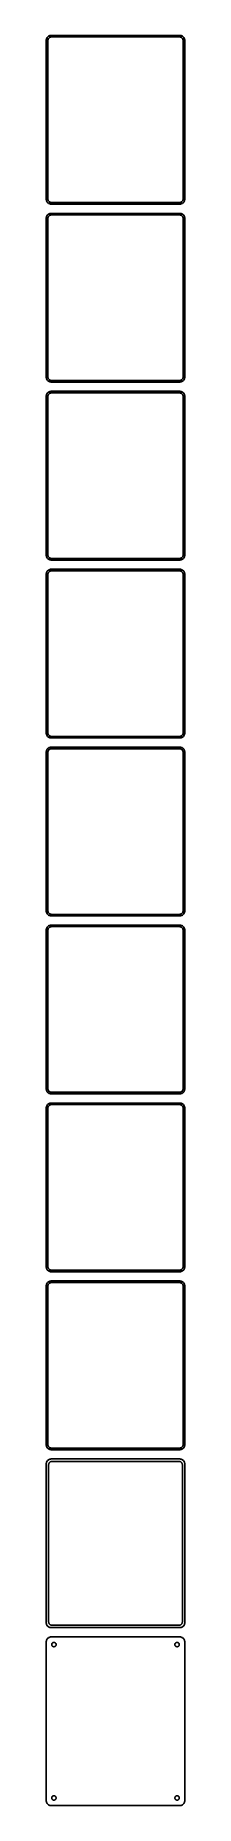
# Model space of a CAD drawing. Header units: metres. Extents: x -68 to 68, y 1658 to 3388.
import ezdxf

# ---------------------------------------------------------------- set-up
doc = ezdxf.new("R2010")
doc.units = ezdxf.units.M

msp = doc.modelspace()

# ---------------------------------------------------------------- linework, layer by layer
for p, q in [((-67.4606, 3384.13), (-67.5, 3383.5)), ((-67.5, 3383.5), (-67.5, 3228.5)), ((-67.3429, 3384.74), (-67.4606, 3384.13)), ((-67.1489, 3385.34), (-67.3429, 3384.74)), ((-66.8815, 3385.91), (-67.1489, 3385.34)), ((-66.5451, 3386.44), (-66.8815, 3385.91)), ((-66.1448, 3386.92), (-66.5451, 3386.44)), ((-65.6871, 3387.35), (-66.1448, 3386.92)), ((-66, 3383), (-65.9685, 3383.5)), ((-66, 3229), (-66, 3383)), ((-65.9685, 3383.5), (-65.8743, 3383.99)), ((-65.8743, 3383.99), (-65.7191, 3384.47)), ((-65.7191, 3384.47), (-65.5052, 3384.93)), ((-65.1791, 3387.72), (-65.6871, 3387.35)), ((-65.5052, 3384.93), (-65.2361, 3385.35)), ((-65.2361, 3385.35), (-64.9159, 3385.74)), ((-64.6289, 3388.02), (-65.1791, 3387.72)), ((-64.9159, 3385.74), (-64.5497, 3386.08)), ((-64.0451, 3388.26), (-64.6289, 3388.02)), ((-64.5497, 3386.08), (-64.1433, 3386.38)), ((-64.1433, 3386.38), (-63.7031, 3386.62)), ((-63.4369, 3388.41), (-64.0451, 3388.26)), ((-63.7031, 3386.62), (-63.2361, 3386.8)), ((-62.8139, 3388.49), (-63.4369, 3388.41)), ((-63.2361, 3386.8), (-62.7495, 3386.93)), ((62.8139, 3388.49), (-62.8139, 3388.49)), ((-62.7495, 3386.93), (-62.2512, 3386.99)), ((-62.2512, 3386.99), (62.2512, 3386.99)), ((62.2512, 3386.99), (62.7495, 3386.93)), ((62.7495, 3386.93), (63.2361, 3386.8)), ((63.4369, 3388.41), (62.8139, 3388.49)), ((63.2361, 3386.8), (63.7031, 3386.62)), ((64.0451, 3388.26), (63.4369, 3388.41)), ((63.7031, 3386.62), (64.1433, 3386.38)), ((64.6289, 3388.02), (64.0451, 3388.26)), ((64.1433, 3386.38), (64.5497, 3386.08)), ((64.5497, 3386.08), (64.9159, 3385.74)), ((65.1791, 3387.72), (64.6289, 3388.02)), ((64.9159, 3385.74), (65.2361, 3385.35)), ((65.6871, 3387.35), (65.1791, 3387.72)), ((65.2361, 3385.35), (65.5052, 3384.93)), ((65.5052, 3384.93), (65.7191, 3384.47)), ((66.1448, 3386.92), (65.6871, 3387.35)), ((65.7191, 3384.47), (65.8743, 3383.99)), ((65.8743, 3383.99), (65.9685, 3383.5)), ((65.9685, 3383.5), (66, 3383)), ((66, 3383), (66, 3229)), ((66.5451, 3386.44), (66.1448, 3386.92)), ((66.8815, 3385.91), (66.5451, 3386.44)), ((67.1489, 3385.34), (66.8815, 3385.91)), ((67.3429, 3384.74), (67.1489, 3385.34)), ((67.4606, 3384.13), (67.3429, 3384.74)), ((67.5, 3383.5), (67.4606, 3384.13)), ((67.5, 3228.5), (67.5, 3383.5)), ((-67.5, 3228.5), (-67.4606, 3227.87)), ((-67.4606, 3227.87), (-67.3429, 3227.26)), ((-67.3429, 3227.26), (-67.1489, 3226.66)), ((-67.1489, 3226.66), (-66.8815, 3226.09)), ((-66.8815, 3226.09), (-66.5451, 3225.56)), ((-66.5451, 3225.56), (-66.1448, 3225.08)), ((-66.1448, 3225.08), (-65.6871, 3224.65)), ((-65.9685, 3228.5), (-66, 3229)), ((-65.8743, 3228.01), (-65.9685, 3228.5)), ((-65.7191, 3227.53), (-65.8743, 3228.01)), ((-65.5052, 3227.07), (-65.7191, 3227.53)), ((-65.6871, 3224.65), (-65.1791, 3224.28)), ((-65.2361, 3226.65), (-65.5052, 3227.07)), ((-64.9159, 3226.26), (-65.2361, 3226.65)), ((-65.1791, 3224.28), (-64.6289, 3223.98)), ((-64.5497, 3225.92), (-64.9159, 3226.26)), ((-64.6289, 3223.98), (-64.0451, 3223.74)), ((-64.1433, 3225.62), (-64.5497, 3225.92)), ((-63.7031, 3225.38), (-64.1433, 3225.62)), ((-64.0451, 3223.74), (-63.4369, 3223.59)), ((-63.2361, 3225.2), (-63.7031, 3225.38)), ((-63.4369, 3223.59), (-62.8139, 3223.51)), ((-62.7495, 3225.07), (-63.2361, 3225.2)), ((-62.8139, 3223.51), (62.8139, 3223.51)), ((-62.2512, 3225.01), (-62.7495, 3225.07)), ((62.2512, 3225.01), (-62.2512, 3225.01)), ((62.7495, 3225.07), (62.2512, 3225.01)), ((63.2361, 3225.2), (62.7495, 3225.07)), ((62.8139, 3223.51), (63.4369, 3223.59)), ((63.7031, 3225.38), (63.2361, 3225.2)), ((63.4369, 3223.59), (64.0451, 3223.74)), ((64.1433, 3225.62), (63.7031, 3225.38)), ((64.0451, 3223.74), (64.6289, 3223.98)), ((64.5497, 3225.92), (64.1433, 3225.62)), ((64.9159, 3226.26), (64.5497, 3225.92)), ((64.6289, 3223.98), (65.1791, 3224.28)), ((65.2361, 3226.65), (64.9159, 3226.26)), ((65.1791, 3224.28), (65.6871, 3224.65)), ((65.5052, 3227.07), (65.2361, 3226.65)), ((65.7191, 3227.53), (65.5052, 3227.07)), ((65.6871, 3224.65), (66.1448, 3225.08)), ((65.8743, 3228.01), (65.7191, 3227.53)), ((65.9685, 3228.5), (65.8743, 3228.01)), ((66, 3229), (65.9685, 3228.5)), ((66.1448, 3225.08), (66.5451, 3225.56)), ((66.5451, 3225.56), (66.8815, 3226.09)), ((66.8815, 3226.09), (67.1489, 3226.66)), ((67.1489, 3226.66), (67.3429, 3227.26)), ((67.3429, 3227.26), (67.4606, 3227.87)), ((67.4606, 3227.87), (67.5, 3228.5)), ((-67.4606, 3210.13), (-67.5, 3209.5)), ((-67.5, 3209.5), (-67.5, 3054.5)), ((-67.3429, 3210.74), (-67.4606, 3210.13)), ((-67.1489, 3211.34), (-67.3429, 3210.74)), ((-66.8815, 3211.91), (-67.1489, 3211.34)), ((-66.5451, 3212.44), (-66.8815, 3211.91)), ((-66.1448, 3212.92), (-66.5451, 3212.44)), ((-65.6871, 3213.35), (-66.1448, 3212.92)), ((-66, 3209), (-65.9685, 3209.5)), ((-66, 3055), (-66, 3209)), ((-65.9685, 3209.5), (-65.8743, 3209.99)), ((-65.8743, 3209.99), (-65.7191, 3210.47)), ((-65.7191, 3210.47), (-65.5052, 3210.93)), ((-65.1791, 3213.72), (-65.6871, 3213.35)), ((-65.5052, 3210.93), (-65.2361, 3211.35)), ((-65.2361, 3211.35), (-64.9159, 3211.74)), ((-64.6289, 3214.02), (-65.1791, 3213.72)), ((-64.9159, 3211.74), (-64.5497, 3212.08)), ((-64.0451, 3214.26), (-64.6289, 3214.02)), ((-64.5497, 3212.08), (-64.1433, 3212.38)), ((-64.1433, 3212.38), (-63.7031, 3212.62)), ((-63.4369, 3214.41), (-64.0451, 3214.26)), ((-63.7031, 3212.62), (-63.2361, 3212.8)), ((-62.8139, 3214.49), (-63.4369, 3214.41)), ((-63.2361, 3212.8), (-62.7495, 3212.93)), ((62.8139, 3214.49), (-62.8139, 3214.49)), ((-62.7495, 3212.93), (-62.2512, 3212.99)), ((-62.2512, 3212.99), (62.2512, 3212.99)), ((62.2512, 3212.99), (62.7495, 3212.93)), ((62.7495, 3212.93), (63.2361, 3212.8)), ((63.4369, 3214.41), (62.8139, 3214.49)), ((63.2361, 3212.8), (63.7031, 3212.62)), ((64.0451, 3214.26), (63.4369, 3214.41)), ((63.7031, 3212.62), (64.1433, 3212.38)), ((64.6289, 3214.02), (64.0451, 3214.26)), ((64.1433, 3212.38), (64.5497, 3212.08)), ((64.5497, 3212.08), (64.9159, 3211.74)), ((65.1791, 3213.72), (64.6289, 3214.02)), ((64.9159, 3211.74), (65.2361, 3211.35)), ((65.6871, 3213.35), (65.1791, 3213.72)), ((65.2361, 3211.35), (65.5052, 3210.93)), ((65.5052, 3210.93), (65.7191, 3210.47)), ((66.1448, 3212.92), (65.6871, 3213.35)), ((65.7191, 3210.47), (65.8743, 3209.99)), ((65.8743, 3209.99), (65.9685, 3209.5)), ((65.9685, 3209.5), (66, 3209)), ((66, 3209), (66, 3055)), ((66.5451, 3212.44), (66.1448, 3212.92)), ((66.8815, 3211.91), (66.5451, 3212.44)), ((67.1489, 3211.34), (66.8815, 3211.91)), ((67.3429, 3210.74), (67.1489, 3211.34)), ((67.4606, 3210.13), (67.3429, 3210.74)), ((67.5, 3209.5), (67.4606, 3210.13)), ((67.5, 3054.5), (67.5, 3209.5)), ((-67.5, 3054.5), (-67.4606, 3053.87)), ((-67.4606, 3053.87), (-67.3429, 3053.26)), ((-67.3429, 3053.26), (-67.1489, 3052.66)), ((-67.1489, 3052.66), (-66.8815, 3052.09)), ((-66.8815, 3052.09), (-66.5451, 3051.56)), ((-66.5451, 3051.56), (-66.1448, 3051.08)), ((-66.1448, 3051.08), (-65.6871, 3050.65)), ((-65.9685, 3054.5), (-66, 3055)), ((-65.8743, 3054.01), (-65.9685, 3054.5)), ((-65.7191, 3053.53), (-65.8743, 3054.01)), ((-65.5052, 3053.07), (-65.7191, 3053.53)), ((-65.6871, 3050.65), (-65.1791, 3050.28)), ((-65.2361, 3052.65), (-65.5052, 3053.07)), ((-64.9159, 3052.26), (-65.2361, 3052.65)), ((-65.1791, 3050.28), (-64.6289, 3049.98)), ((-64.5497, 3051.92), (-64.9159, 3052.26)), ((-64.6289, 3049.98), (-64.0451, 3049.74)), ((-64.1433, 3051.62), (-64.5497, 3051.92)), ((-63.7031, 3051.38), (-64.1433, 3051.62)), ((-64.0451, 3049.74), (-63.4369, 3049.59)), ((-63.2361, 3051.2), (-63.7031, 3051.38)), ((-63.4369, 3049.59), (-62.8139, 3049.51)), ((-62.7495, 3051.07), (-63.2361, 3051.2)), ((-62.8139, 3049.51), (62.8139, 3049.51)), ((-62.2512, 3051.01), (-62.7495, 3051.07)), ((62.2512, 3051.01), (-62.2512, 3051.01)), ((62.7495, 3051.07), (62.2512, 3051.01)), ((63.2361, 3051.2), (62.7495, 3051.07)), ((62.8139, 3049.51), (63.4369, 3049.59)), ((63.7031, 3051.38), (63.2361, 3051.2)), ((63.4369, 3049.59), (64.0451, 3049.74)), ((64.1433, 3051.62), (63.7031, 3051.38)), ((64.0451, 3049.74), (64.6289, 3049.98)), ((64.5497, 3051.92), (64.1433, 3051.62)), ((64.9159, 3052.26), (64.5497, 3051.92)), ((64.6289, 3049.98), (65.1791, 3050.28)), ((65.2361, 3052.65), (64.9159, 3052.26)), ((65.1791, 3050.28), (65.6871, 3050.65)), ((65.5052, 3053.07), (65.2361, 3052.65)), ((65.7191, 3053.53), (65.5052, 3053.07)), ((65.6871, 3050.65), (66.1448, 3051.08)), ((65.8743, 3054.01), (65.7191, 3053.53)), ((65.9685, 3054.5), (65.8743, 3054.01)), ((66, 3055), (65.9685, 3054.5)), ((66.1448, 3051.08), (66.5451, 3051.56)), ((66.5451, 3051.56), (66.8815, 3052.09)), ((66.8815, 3052.09), (67.1489, 3052.66)), ((67.1489, 3052.66), (67.3429, 3053.26)), ((67.3429, 3053.26), (67.4606, 3053.87)), ((67.4606, 3053.87), (67.5, 3054.5)), ((-67.4606, 3036.13), (-67.5, 3035.5)), ((-67.5, 3035.5), (-67.5, 2880.5)), ((-67.3429, 3036.74), (-67.4606, 3036.13)), ((-67.1489, 3037.34), (-67.3429, 3036.74)), ((-66.8815, 3037.91), (-67.1489, 3037.34)), ((-66.5451, 3038.44), (-66.8815, 3037.91)), ((-66.1448, 3038.92), (-66.5451, 3038.44)), ((-65.6871, 3039.35), (-66.1448, 3038.92)), ((-66, 3035), (-65.9685, 3035.5)), ((-66, 2881), (-66, 3035)), ((-65.9685, 3035.5), (-65.8743, 3035.99)), ((-65.8743, 3035.99), (-65.7191, 3036.47)), ((-65.7191, 3036.47), (-65.5052, 3036.93)), ((-65.1791, 3039.72), (-65.6871, 3039.35)), ((-65.5052, 3036.93), (-65.2361, 3037.35)), ((-65.2361, 3037.35), (-64.9159, 3037.74)), ((-64.6289, 3040.02), (-65.1791, 3039.72)), ((-64.9159, 3037.74), (-64.5497, 3038.08)), ((-64.0451, 3040.26), (-64.6289, 3040.02)), ((-64.5497, 3038.08), (-64.1433, 3038.38)), ((-64.1433, 3038.38), (-63.7031, 3038.62)), ((-63.4369, 3040.41), (-64.0451, 3040.26)), ((-63.7031, 3038.62), (-63.2361, 3038.8)), ((-62.8139, 3040.49), (-63.4369, 3040.41)), ((-63.2361, 3038.8), (-62.7495, 3038.93)), ((62.8139, 3040.49), (-62.8139, 3040.49)), ((-62.7495, 3038.93), (-62.2512, 3038.99)), ((-62.2512, 3038.99), (62.2512, 3038.99)), ((62.2512, 3038.99), (62.7495, 3038.93)), ((62.7495, 3038.93), (63.2361, 3038.8)), ((63.4369, 3040.41), (62.8139, 3040.49)), ((63.2361, 3038.8), (63.7031, 3038.62)), ((64.0451, 3040.26), (63.4369, 3040.41)), ((63.7031, 3038.62), (64.1433, 3038.38)), ((64.6289, 3040.02), (64.0451, 3040.26)), ((64.1433, 3038.38), (64.5497, 3038.08)), ((64.5497, 3038.08), (64.9159, 3037.74)), ((65.1791, 3039.72), (64.6289, 3040.02)), ((64.9159, 3037.74), (65.2361, 3037.35)), ((65.6871, 3039.35), (65.1791, 3039.72)), ((65.2361, 3037.35), (65.5052, 3036.93)), ((65.5052, 3036.93), (65.7191, 3036.47)), ((66.1448, 3038.92), (65.6871, 3039.35)), ((65.7191, 3036.47), (65.8743, 3035.99)), ((65.8743, 3035.99), (65.9685, 3035.5)), ((65.9685, 3035.5), (66, 3035)), ((66, 3035), (66, 2881)), ((66.5451, 3038.44), (66.1448, 3038.92)), ((66.8815, 3037.91), (66.5451, 3038.44)), ((67.1489, 3037.34), (66.8815, 3037.91)), ((67.3429, 3036.74), (67.1489, 3037.34)), ((67.4606, 3036.13), (67.3429, 3036.74)), ((67.5, 3035.5), (67.4606, 3036.13)), ((67.5, 2880.5), (67.5, 3035.5)), ((-67.5, 2880.5), (-67.4606, 2879.87)), ((-67.4606, 2879.87), (-67.3429, 2879.26)), ((-67.3429, 2879.26), (-67.1489, 2878.66)), ((-67.1489, 2878.66), (-66.8815, 2878.09)), ((-66.8815, 2878.09), (-66.5451, 2877.56)), ((-66.5451, 2877.56), (-66.1448, 2877.08)), ((-66.1448, 2877.08), (-65.6871, 2876.65)), ((-65.9685, 2880.5), (-66, 2881)), ((-65.8743, 2880.01), (-65.9685, 2880.5)), ((-65.7191, 2879.53), (-65.8743, 2880.01)), ((-65.5052, 2879.07), (-65.7191, 2879.53)), ((-65.6871, 2876.65), (-65.1791, 2876.28)), ((-65.2361, 2878.65), (-65.5052, 2879.07)), ((-64.9159, 2878.26), (-65.2361, 2878.65)), ((-65.1791, 2876.28), (-64.6289, 2875.98)), ((-64.5497, 2877.92), (-64.9159, 2878.26)), ((-64.6289, 2875.98), (-64.0451, 2875.74)), ((-64.1433, 2877.62), (-64.5497, 2877.92)), ((-63.7031, 2877.38), (-64.1433, 2877.62)), ((-64.0451, 2875.74), (-63.4369, 2875.59)), ((-63.2361, 2877.2), (-63.7031, 2877.38)), ((-63.4369, 2875.59), (-62.8139, 2875.51)), ((-62.7495, 2877.07), (-63.2361, 2877.2)), ((-62.8139, 2875.51), (62.8139, 2875.51)), ((-62.2512, 2877.01), (-62.7495, 2877.07)), ((62.2512, 2877.01), (-62.2512, 2877.01)), ((62.7495, 2877.07), (62.2512, 2877.01)), ((63.2361, 2877.2), (62.7495, 2877.07)), ((62.8139, 2875.51), (63.4369, 2875.59)), ((63.7031, 2877.38), (63.2361, 2877.2)), ((63.4369, 2875.59), (64.0451, 2875.74)), ((64.1433, 2877.62), (63.7031, 2877.38)), ((64.0451, 2875.74), (64.6289, 2875.98)), ((64.5497, 2877.92), (64.1433, 2877.62)), ((64.9159, 2878.26), (64.5497, 2877.92)), ((64.6289, 2875.98), (65.1791, 2876.28)), ((65.2361, 2878.65), (64.9159, 2878.26)), ((65.1791, 2876.28), (65.6871, 2876.65)), ((65.5052, 2879.07), (65.2361, 2878.65)), ((65.7191, 2879.53), (65.5052, 2879.07)), ((65.6871, 2876.65), (66.1448, 2877.08)), ((65.8743, 2880.01), (65.7191, 2879.53)), ((65.9685, 2880.5), (65.8743, 2880.01)), ((66, 2881), (65.9685, 2880.5)), ((66.1448, 2877.08), (66.5451, 2877.56)), ((66.5451, 2877.56), (66.8815, 2878.09)), ((66.8815, 2878.09), (67.1489, 2878.66)), ((67.1489, 2878.66), (67.3429, 2879.26)), ((67.3429, 2879.26), (67.4606, 2879.87)), ((67.4606, 2879.87), (67.5, 2880.5)), ((-67.4606, 2862.13), (-67.5, 2861.5)), ((-67.5, 2861.5), (-67.5, 2706.5)), ((-67.3429, 2862.74), (-67.4606, 2862.13)), ((-67.1489, 2863.34), (-67.3429, 2862.74)), ((-66.8815, 2863.91), (-67.1489, 2863.34)), ((-66.5451, 2864.44), (-66.8815, 2863.91)), ((-66.1448, 2864.92), (-66.5451, 2864.44)), ((-65.6871, 2865.35), (-66.1448, 2864.92)), ((-66, 2861), (-65.9685, 2861.5)), ((-66, 2707), (-66, 2861)), ((-65.9685, 2861.5), (-65.8743, 2861.99)), ((-65.8743, 2861.99), (-65.7191, 2862.47)), ((-65.7191, 2862.47), (-65.5052, 2862.93)), ((-65.1791, 2865.72), (-65.6871, 2865.35)), ((-65.5052, 2862.93), (-65.2361, 2863.35)), ((-65.2361, 2863.35), (-64.9159, 2863.74)), ((-64.6289, 2866.02), (-65.1791, 2865.72)), ((-64.9159, 2863.74), (-64.5497, 2864.08)), ((-64.0451, 2866.26), (-64.6289, 2866.02)), ((-64.5497, 2864.08), (-64.1433, 2864.38)), ((-64.1433, 2864.38), (-63.7031, 2864.62)), ((-63.4369, 2866.41), (-64.0451, 2866.26)), ((-63.7031, 2864.62), (-63.2361, 2864.8)), ((-62.8139, 2866.49), (-63.4369, 2866.41)), ((-63.2361, 2864.8), (-62.7495, 2864.93)), ((62.8139, 2866.49), (-62.8139, 2866.49)), ((-62.7495, 2864.93), (-62.2512, 2864.99)), ((-62.2512, 2864.99), (62.2512, 2864.99)), ((62.2512, 2864.99), (62.7495, 2864.93)), ((62.7495, 2864.93), (63.2361, 2864.8)), ((63.4369, 2866.41), (62.8139, 2866.49)), ((63.2361, 2864.8), (63.7031, 2864.62)), ((64.0451, 2866.26), (63.4369, 2866.41)), ((63.7031, 2864.62), (64.1433, 2864.38)), ((64.6289, 2866.02), (64.0451, 2866.26)), ((64.1433, 2864.38), (64.5497, 2864.08)), ((64.5497, 2864.08), (64.9159, 2863.74)), ((65.1791, 2865.72), (64.6289, 2866.02)), ((64.9159, 2863.74), (65.2361, 2863.35)), ((65.6871, 2865.35), (65.1791, 2865.72)), ((65.2361, 2863.35), (65.5052, 2862.93)), ((65.5052, 2862.93), (65.7191, 2862.47)), ((66.1448, 2864.92), (65.6871, 2865.35)), ((65.7191, 2862.47), (65.8743, 2861.99)), ((65.8743, 2861.99), (65.9685, 2861.5)), ((65.9685, 2861.5), (66, 2861)), ((66, 2861), (66, 2707)), ((66.5451, 2864.44), (66.1448, 2864.92)), ((66.8815, 2863.91), (66.5451, 2864.44)), ((67.1489, 2863.34), (66.8815, 2863.91)), ((67.3429, 2862.74), (67.1489, 2863.34)), ((67.4606, 2862.13), (67.3429, 2862.74)), ((67.5, 2861.5), (67.4606, 2862.13)), ((67.5, 2706.5), (67.5, 2861.5)), ((-67.5, 2706.5), (-67.4606, 2705.87)), ((-67.4606, 2705.87), (-67.3429, 2705.26)), ((-67.3429, 2705.26), (-67.1489, 2704.66)), ((-67.1489, 2704.66), (-66.8815, 2704.09)), ((-66.8815, 2704.09), (-66.5451, 2703.56)), ((-66.5451, 2703.56), (-66.1448, 2703.08)), ((-66.1448, 2703.08), (-65.6871, 2702.65)), ((-65.9685, 2706.5), (-66, 2707)), ((-65.8743, 2706.01), (-65.9685, 2706.5)), ((-65.7191, 2705.53), (-65.8743, 2706.01)), ((-65.5052, 2705.07), (-65.7191, 2705.53)), ((-65.6871, 2702.65), (-65.1791, 2702.28)), ((-65.2361, 2704.65), (-65.5052, 2705.07)), ((-64.9159, 2704.26), (-65.2361, 2704.65)), ((-65.1791, 2702.28), (-64.6289, 2701.98)), ((-64.5497, 2703.92), (-64.9159, 2704.26)), ((-64.6289, 2701.98), (-64.0451, 2701.74)), ((-64.1433, 2703.62), (-64.5497, 2703.92)), ((-63.7031, 2703.38), (-64.1433, 2703.62)), ((-64.0451, 2701.74), (-63.4369, 2701.59)), ((-63.2361, 2703.2), (-63.7031, 2703.38)), ((-63.4369, 2701.59), (-62.8139, 2701.51)), ((-62.7495, 2703.07), (-63.2361, 2703.2)), ((-62.8139, 2701.51), (62.8139, 2701.51)), ((-62.2512, 2703.01), (-62.7495, 2703.07)), ((62.2512, 2703.01), (-62.2512, 2703.01)), ((62.7495, 2703.07), (62.2512, 2703.01)), ((63.2361, 2703.2), (62.7495, 2703.07)), ((62.8139, 2701.51), (63.4369, 2701.59)), ((63.7031, 2703.38), (63.2361, 2703.2)), ((63.4369, 2701.59), (64.0451, 2701.74)), ((64.1433, 2703.62), (63.7031, 2703.38)), ((64.0451, 2701.74), (64.6289, 2701.98)), ((64.5497, 2703.92), (64.1433, 2703.62)), ((64.9159, 2704.26), (64.5497, 2703.92)), ((64.6289, 2701.98), (65.1791, 2702.28)), ((65.2361, 2704.65), (64.9159, 2704.26)), ((65.1791, 2702.28), (65.6871, 2702.65)), ((65.5052, 2705.07), (65.2361, 2704.65)), ((65.7191, 2705.53), (65.5052, 2705.07)), ((65.6871, 2702.65), (66.1448, 2703.08)), ((65.8743, 2706.01), (65.7191, 2705.53)), ((65.9685, 2706.5), (65.8743, 2706.01)), ((66, 2707), (65.9685, 2706.5)), ((66.1448, 2703.08), (66.5451, 2703.56)), ((66.5451, 2703.56), (66.8815, 2704.09)), ((66.8815, 2704.09), (67.1489, 2704.66)), ((67.1489, 2704.66), (67.3429, 2705.26)), ((67.3429, 2705.26), (67.4606, 2705.87)), ((67.4606, 2705.87), (67.5, 2706.5)), ((-67.4606, 2688.13), (-67.5, 2687.5)), ((-67.5, 2687.5), (-67.5, 2532.5)), ((-67.3429, 2688.74), (-67.4606, 2688.13)), ((-67.1489, 2689.34), (-67.3429, 2688.74)), ((-66.8815, 2689.91), (-67.1489, 2689.34)), ((-66.5451, 2690.44), (-66.8815, 2689.91)), ((-66.1448, 2690.92), (-66.5451, 2690.44)), ((-65.6871, 2691.35), (-66.1448, 2690.92)), ((-66, 2687), (-65.9685, 2687.5)), ((-66, 2533), (-66, 2687)), ((-65.9685, 2687.5), (-65.8743, 2687.99)), ((-65.8743, 2687.99), (-65.7191, 2688.47)), ((-65.7191, 2688.47), (-65.5052, 2688.93)), ((-65.1791, 2691.72), (-65.6871, 2691.35)), ((-65.5052, 2688.93), (-65.2361, 2689.35)), ((-65.2361, 2689.35), (-64.9159, 2689.74)), ((-64.6289, 2692.02), (-65.1791, 2691.72)), ((-64.9159, 2689.74), (-64.5497, 2690.08)), ((-64.0451, 2692.26), (-64.6289, 2692.02)), ((-64.5497, 2690.08), (-64.1433, 2690.38)), ((-64.1433, 2690.38), (-63.7031, 2690.62)), ((-63.4369, 2692.41), (-64.0451, 2692.26)), ((-63.7031, 2690.62), (-63.2361, 2690.8)), ((-62.8139, 2692.49), (-63.4369, 2692.41)), ((-63.2361, 2690.8), (-62.7495, 2690.93)), ((62.8139, 2692.49), (-62.8139, 2692.49)), ((-62.7495, 2690.93), (-62.2512, 2690.99)), ((-62.2512, 2690.99), (62.2512, 2690.99)), ((62.2512, 2690.99), (62.7495, 2690.93)), ((62.7495, 2690.93), (63.2361, 2690.8)), ((63.4369, 2692.41), (62.8139, 2692.49)), ((63.2361, 2690.8), (63.7031, 2690.62)), ((64.0451, 2692.26), (63.4369, 2692.41)), ((63.7031, 2690.62), (64.1433, 2690.38)), ((64.6289, 2692.02), (64.0451, 2692.26)), ((64.1433, 2690.38), (64.5497, 2690.08)), ((64.5497, 2690.08), (64.9159, 2689.74)), ((65.1791, 2691.72), (64.6289, 2692.02)), ((64.9159, 2689.74), (65.2361, 2689.35)), ((65.6871, 2691.35), (65.1791, 2691.72)), ((65.2361, 2689.35), (65.5052, 2688.93)), ((65.5052, 2688.93), (65.7191, 2688.47)), ((66.1448, 2690.92), (65.6871, 2691.35)), ((65.7191, 2688.47), (65.8743, 2687.99)), ((65.8743, 2687.99), (65.9685, 2687.5)), ((65.9685, 2687.5), (66, 2687)), ((66, 2687), (66, 2533)), ((66.5451, 2690.44), (66.1448, 2690.92)), ((66.8815, 2689.91), (66.5451, 2690.44)), ((67.1489, 2689.34), (66.8815, 2689.91)), ((67.3429, 2688.74), (67.1489, 2689.34)), ((67.4606, 2688.13), (67.3429, 2688.74)), ((67.5, 2687.5), (67.4606, 2688.13)), ((67.5, 2532.5), (67.5, 2687.5)), ((-67.5, 2532.5), (-67.4606, 2531.87)), ((-67.4606, 2531.87), (-67.3429, 2531.26)), ((-67.3429, 2531.26), (-67.1489, 2530.66)), ((-67.1489, 2530.66), (-66.8815, 2530.09)), ((-66.8815, 2530.09), (-66.5451, 2529.56)), ((-66.5451, 2529.56), (-66.1448, 2529.08)), ((-66.1448, 2529.08), (-65.6871, 2528.65)), ((-65.9685, 2532.5), (-66, 2533)), ((-65.8743, 2532.01), (-65.9685, 2532.5)), ((-65.7191, 2531.53), (-65.8743, 2532.01)), ((-65.5052, 2531.07), (-65.7191, 2531.53)), ((-65.6871, 2528.65), (-65.1791, 2528.28)), ((-65.2361, 2530.65), (-65.5052, 2531.07)), ((-64.9159, 2530.26), (-65.2361, 2530.65)), ((-65.1791, 2528.28), (-64.6289, 2527.98)), ((-64.5497, 2529.92), (-64.9159, 2530.26)), ((-64.6289, 2527.98), (-64.0451, 2527.74)), ((-64.1433, 2529.62), (-64.5497, 2529.92)), ((-63.7031, 2529.38), (-64.1433, 2529.62)), ((-64.0451, 2527.74), (-63.4369, 2527.59)), ((-63.2361, 2529.2), (-63.7031, 2529.38)), ((-63.4369, 2527.59), (-62.8139, 2527.51)), ((-62.7495, 2529.07), (-63.2361, 2529.2)), ((-62.8139, 2527.51), (62.8139, 2527.51)), ((-62.2512, 2529.01), (-62.7495, 2529.07)), ((62.2512, 2529.01), (-62.2512, 2529.01)), ((62.7495, 2529.07), (62.2512, 2529.01)), ((63.2361, 2529.2), (62.7495, 2529.07)), ((62.8139, 2527.51), (63.4369, 2527.59)), ((63.7031, 2529.38), (63.2361, 2529.2)), ((63.4369, 2527.59), (64.0451, 2527.74)), ((64.1433, 2529.62), (63.7031, 2529.38)), ((64.0451, 2527.74), (64.6289, 2527.98)), ((64.5497, 2529.92), (64.1433, 2529.62)), ((64.9159, 2530.26), (64.5497, 2529.92)), ((64.6289, 2527.98), (65.1791, 2528.28)), ((65.2361, 2530.65), (64.9159, 2530.26)), ((65.1791, 2528.28), (65.6871, 2528.65)), ((65.5052, 2531.07), (65.2361, 2530.65)), ((65.7191, 2531.53), (65.5052, 2531.07)), ((65.6871, 2528.65), (66.1448, 2529.08)), ((65.8743, 2532.01), (65.7191, 2531.53)), ((65.9685, 2532.5), (65.8743, 2532.01)), ((66, 2533), (65.9685, 2532.5)), ((66.1448, 2529.08), (66.5451, 2529.56)), ((66.5451, 2529.56), (66.8815, 2530.09)), ((66.8815, 2530.09), (67.1489, 2530.66)), ((67.1489, 2530.66), (67.3429, 2531.26)), ((67.3429, 2531.26), (67.4606, 2531.87)), ((67.4606, 2531.87), (67.5, 2532.5)), ((-67.4606, 2514.13), (-67.5, 2513.5)), ((-67.5, 2513.5), (-67.5, 2358.5)), ((-67.3429, 2514.74), (-67.4606, 2514.13)), ((-67.1489, 2515.34), (-67.3429, 2514.74)), ((-66.8815, 2515.91), (-67.1489, 2515.34)), ((-66.5451, 2516.44), (-66.8815, 2515.91)), ((-66.1448, 2516.92), (-66.5451, 2516.44)), ((-65.6871, 2517.35), (-66.1448, 2516.92)), ((-66, 2513), (-65.9685, 2513.5)), ((-66, 2359), (-66, 2513)), ((-65.9685, 2513.5), (-65.8743, 2513.99)), ((-65.8743, 2513.99), (-65.7191, 2514.47)), ((-65.7191, 2514.47), (-65.5052, 2514.93)), ((-65.1791, 2517.72), (-65.6871, 2517.35)), ((-65.5052, 2514.93), (-65.2361, 2515.35)), ((-65.2361, 2515.35), (-64.9159, 2515.74)), ((-64.6289, 2518.02), (-65.1791, 2517.72)), ((-64.9159, 2515.74), (-64.5497, 2516.08)), ((-64.0451, 2518.26), (-64.6289, 2518.02)), ((-64.5497, 2516.08), (-64.1433, 2516.38)), ((-64.1433, 2516.38), (-63.7031, 2516.62)), ((-63.4369, 2518.41), (-64.0451, 2518.26)), ((-63.7031, 2516.62), (-63.2361, 2516.8)), ((-62.8139, 2518.49), (-63.4369, 2518.41)), ((-63.2361, 2516.8), (-62.7495, 2516.93)), ((62.8139, 2518.49), (-62.8139, 2518.49)), ((-62.7495, 2516.93), (-62.2512, 2516.99)), ((-62.2512, 2516.99), (62.2512, 2516.99)), ((62.2512, 2516.99), (62.7495, 2516.93)), ((62.7495, 2516.93), (63.2361, 2516.8)), ((63.4369, 2518.41), (62.8139, 2518.49)), ((63.2361, 2516.8), (63.7031, 2516.62)), ((64.0451, 2518.26), (63.4369, 2518.41)), ((63.7031, 2516.62), (64.1433, 2516.38)), ((64.6289, 2518.02), (64.0451, 2518.26)), ((64.1433, 2516.38), (64.5497, 2516.08)), ((64.5497, 2516.08), (64.9159, 2515.74)), ((65.1791, 2517.72), (64.6289, 2518.02)), ((64.9159, 2515.74), (65.2361, 2515.35)), ((65.6871, 2517.35), (65.1791, 2517.72)), ((65.2361, 2515.35), (65.5052, 2514.93)), ((65.5052, 2514.93), (65.7191, 2514.47)), ((66.1448, 2516.92), (65.6871, 2517.35)), ((65.7191, 2514.47), (65.8743, 2513.99)), ((65.8743, 2513.99), (65.9685, 2513.5)), ((65.9685, 2513.5), (66, 2513)), ((66, 2513), (66, 2359)), ((66.5451, 2516.44), (66.1448, 2516.92)), ((66.8815, 2515.91), (66.5451, 2516.44)), ((67.1489, 2515.34), (66.8815, 2515.91)), ((67.3429, 2514.74), (67.1489, 2515.34)), ((67.4606, 2514.13), (67.3429, 2514.74)), ((67.5, 2513.5), (67.4606, 2514.13)), ((67.5, 2358.5), (67.5, 2513.5)), ((-67.5, 2358.5), (-67.4606, 2357.87)), ((-67.4606, 2357.87), (-67.3429, 2357.26)), ((-67.3429, 2357.26), (-67.1489, 2356.66)), ((-67.1489, 2356.66), (-66.8815, 2356.09)), ((-66.8815, 2356.09), (-66.5451, 2355.56)), ((-66.5451, 2355.56), (-66.1448, 2355.08)), ((-66.1448, 2355.08), (-65.6871, 2354.65)), ((-65.9685, 2358.5), (-66, 2359)), ((-65.8743, 2358.01), (-65.9685, 2358.5)), ((-65.7191, 2357.53), (-65.8743, 2358.01)), ((-65.5052, 2357.07), (-65.7191, 2357.53)), ((-65.6871, 2354.65), (-65.1791, 2354.28)), ((-65.2361, 2356.65), (-65.5052, 2357.07)), ((-64.9159, 2356.26), (-65.2361, 2356.65)), ((-65.1791, 2354.28), (-64.6289, 2353.98)), ((-64.5497, 2355.92), (-64.9159, 2356.26)), ((-64.1433, 2355.62), (-64.5497, 2355.92)), ((-63.7031, 2355.38), (-64.1433, 2355.62)), ((-63.2361, 2355.2), (-63.7031, 2355.38)), ((-62.7495, 2355.07), (-63.2361, 2355.2)), ((-62.2512, 2355.01), (-62.7495, 2355.07)), ((62.2512, 2355.01), (-62.2512, 2355.01)), ((62.7495, 2355.07), (62.2512, 2355.01)), ((63.2361, 2355.2), (62.7495, 2355.07)), ((63.7031, 2355.38), (63.2361, 2355.2)), ((64.1433, 2355.62), (63.7031, 2355.38)), ((64.5497, 2355.92), (64.1433, 2355.62)), ((64.9159, 2356.26), (64.5497, 2355.92)), ((64.6289, 2353.98), (65.1791, 2354.28)), ((65.2361, 2356.65), (64.9159, 2356.26)), ((65.1791, 2354.28), (65.6871, 2354.65)), ((65.5052, 2357.07), (65.2361, 2356.65)), ((65.7191, 2357.53), (65.5052, 2357.07)), ((65.6871, 2354.65), (66.1448, 2355.08)), ((65.8743, 2358.01), (65.7191, 2357.53)), ((65.9685, 2358.5), (65.8743, 2358.01)), ((66, 2359), (65.9685, 2358.5)), ((66.1448, 2355.08), (66.5451, 2355.56)), ((66.5451, 2355.56), (66.8815, 2356.09)), ((66.8815, 2356.09), (67.1489, 2356.66)), ((67.1489, 2356.66), (67.3429, 2357.26)), ((67.3429, 2357.26), (67.4606, 2357.87)), ((67.4606, 2357.87), (67.5, 2358.5)), ((-67.4606, 2340.13), (-67.5, 2339.5)), ((-67.5, 2339.5), (-67.5, 2184.5)), ((-67.3429, 2340.74), (-67.4606, 2340.13)), ((-67.1489, 2341.34), (-67.3429, 2340.74)), ((-66.8815, 2341.91), (-67.1489, 2341.34)), ((-66.5451, 2342.44), (-66.8815, 2341.91)), ((-66.1448, 2342.92), (-66.5451, 2342.44)), ((-65.6871, 2343.35), (-66.1448, 2342.92)), ((-66, 2339), (-65.9685, 2339.5)), ((-66, 2185), (-66, 2339)), ((-65.9685, 2339.5), (-65.8743, 2339.99)), ((-65.8743, 2339.99), (-65.7191, 2340.47)), ((-65.7191, 2340.47), (-65.5052, 2340.93)), ((-65.1791, 2343.72), (-65.6871, 2343.35)), ((-65.5052, 2340.93), (-65.2361, 2341.35)), ((-65.2361, 2341.35), (-64.9159, 2341.74)), ((-64.6289, 2344.02), (-65.1791, 2343.72)), ((-64.9159, 2341.74), (-64.5497, 2342.08)), ((-64.6289, 2353.98), (-64.0451, 2353.74)), ((-64.0451, 2344.26), (-64.6289, 2344.02)), ((-64.5497, 2342.08), (-64.1433, 2342.38)), ((-64.1433, 2342.38), (-63.7031, 2342.62)), ((-64.0451, 2353.74), (-63.4369, 2353.59)), ((-63.4369, 2344.41), (-64.0451, 2344.26)), ((-63.7031, 2342.62), (-63.2361, 2342.8)), ((-63.4369, 2353.59), (-62.8139, 2353.51)), ((-62.8139, 2344.49), (-63.4369, 2344.41)), ((-63.2361, 2342.8), (-62.7495, 2342.93)), ((-62.8139, 2353.51), (62.8139, 2353.51)), ((62.8139, 2344.49), (-62.8139, 2344.49)), ((-62.7495, 2342.93), (-62.2512, 2342.99)), ((-62.2512, 2342.99), (62.2512, 2342.99)), ((62.2512, 2342.99), (62.7495, 2342.93)), ((62.7495, 2342.93), (63.2361, 2342.8)), ((62.8139, 2353.51), (63.4369, 2353.59)), ((63.4369, 2344.41), (62.8139, 2344.49)), ((63.2361, 2342.8), (63.7031, 2342.62)), ((63.4369, 2353.59), (64.0451, 2353.74)), ((64.0451, 2344.26), (63.4369, 2344.41)), ((63.7031, 2342.62), (64.1433, 2342.38)), ((64.0451, 2353.74), (64.6289, 2353.98)), ((64.6289, 2344.02), (64.0451, 2344.26)), ((64.1433, 2342.38), (64.5497, 2342.08)), ((64.5497, 2342.08), (64.9159, 2341.74)), ((65.1791, 2343.72), (64.6289, 2344.02)), ((64.9159, 2341.74), (65.2361, 2341.35)), ((65.6871, 2343.35), (65.1791, 2343.72)), ((65.2361, 2341.35), (65.5052, 2340.93)), ((65.5052, 2340.93), (65.7191, 2340.47)), ((66.1448, 2342.92), (65.6871, 2343.35)), ((65.7191, 2340.47), (65.8743, 2339.99)), ((65.8743, 2339.99), (65.9685, 2339.5)), ((65.9685, 2339.5), (66, 2339)), ((66, 2339), (66, 2185)), ((66.5451, 2342.44), (66.1448, 2342.92)), ((66.8815, 2341.91), (66.5451, 2342.44)), ((67.1489, 2341.34), (66.8815, 2341.91)), ((67.3429, 2340.74), (67.1489, 2341.34)), ((67.4606, 2340.13), (67.3429, 2340.74)), ((67.5, 2339.5), (67.4606, 2340.13)), ((67.5, 2184.5), (67.5, 2339.5)), ((-67.5, 2184.5), (-67.4606, 2183.87)), ((-67.4606, 2183.87), (-67.3429, 2183.26)), ((-67.3429, 2183.26), (-67.1489, 2182.66)), ((-67.1489, 2182.66), (-66.8815, 2182.09)), ((-66.8815, 2182.09), (-66.5451, 2181.56)), ((-66.5451, 2181.56), (-66.1448, 2181.08)), ((-66.1448, 2181.08), (-65.6871, 2180.65)), ((-65.9685, 2184.5), (-66, 2185)), ((-65.8743, 2184.01), (-65.9685, 2184.5)), ((-65.7191, 2183.53), (-65.8743, 2184.01)), ((-65.5052, 2183.07), (-65.7191, 2183.53)), ((-65.2361, 2182.65), (-65.5052, 2183.07)), ((-64.9159, 2182.26), (-65.2361, 2182.65)), ((-64.5497, 2181.92), (-64.9159, 2182.26)), ((-64.1433, 2181.62), (-64.5497, 2181.92)), ((-63.7031, 2181.38), (-64.1433, 2181.62)), ((-63.2361, 2181.2), (-63.7031, 2181.38)), ((-62.7495, 2181.07), (-63.2361, 2181.2)), ((-62.2512, 2181.01), (-62.7495, 2181.07)), ((62.7495, 2181.07), (62.2512, 2181.01)), ((63.2361, 2181.2), (62.7495, 2181.07)), ((63.7031, 2181.38), (63.2361, 2181.2)), ((64.1433, 2181.62), (63.7031, 2181.38)), ((64.5497, 2181.92), (64.1433, 2181.62)), ((64.9159, 2182.26), (64.5497, 2181.92)), ((65.2361, 2182.65), (64.9159, 2182.26)), ((65.5052, 2183.07), (65.2361, 2182.65)), ((65.7191, 2183.53), (65.5052, 2183.07)), ((65.6871, 2180.65), (66.1448, 2181.08)), ((65.8743, 2184.01), (65.7191, 2183.53)), ((65.9685, 2184.5), (65.8743, 2184.01)), ((66, 2185), (65.9685, 2184.5)), ((66.1448, 2181.08), (66.5451, 2181.56)), ((66.5451, 2181.56), (66.8815, 2182.09)), ((66.8815, 2182.09), (67.1489, 2182.66)), ((67.1489, 2182.66), (67.3429, 2183.26)), ((67.3429, 2183.26), (67.4606, 2183.87)), ((67.4606, 2183.87), (67.5, 2184.5)), ((-67.4606, 2166.13), (-67.5, 2165.5)), ((-67.5, 2165.5), (-67.5, 2010.5)), ((-67.3429, 2166.74), (-67.4606, 2166.13)), ((-67.1489, 2167.34), (-67.3429, 2166.74)), ((-66.8815, 2167.91), (-67.1489, 2167.34)), ((-66.5451, 2168.44), (-66.8815, 2167.91)), ((-66.1448, 2168.92), (-66.5451, 2168.44)), ((-65.6871, 2169.35), (-66.1448, 2168.92)), ((-66, 2165), (-65.9685, 2165.5)), ((-66, 2011), (-66, 2165)), ((-65.9685, 2165.5), (-65.8743, 2165.99)), ((-65.8743, 2165.99), (-65.7191, 2166.47)), ((-65.7191, 2166.47), (-65.5052, 2166.93)), ((-65.6871, 2180.65), (-65.1791, 2180.28)), ((-65.1791, 2169.72), (-65.6871, 2169.35)), ((-65.5052, 2166.93), (-65.2361, 2167.35)), ((-65.2361, 2167.35), (-64.9159, 2167.74)), ((-65.1791, 2180.28), (-64.6289, 2179.98)), ((-64.6289, 2170.02), (-65.1791, 2169.72)), ((-64.9159, 2167.74), (-64.5497, 2168.08)), ((-64.6289, 2179.98), (-64.0451, 2179.74)), ((-64.0451, 2170.26), (-64.6289, 2170.02)), ((-64.5497, 2168.08), (-64.1433, 2168.38)), ((-64.1433, 2168.38), (-63.7031, 2168.62)), ((-64.0451, 2179.74), (-63.4369, 2179.59)), ((-63.4369, 2170.41), (-64.0451, 2170.26)), ((-63.7031, 2168.62), (-63.2361, 2168.8)), ((-63.4369, 2179.59), (-62.8139, 2179.51)), ((-62.8139, 2170.49), (-63.4369, 2170.41)), ((-63.2361, 2168.8), (-62.7495, 2168.93)), ((-62.8139, 2179.51), (62.8139, 2179.51)), ((62.8139, 2170.49), (-62.8139, 2170.49)), ((-62.7495, 2168.93), (-62.2512, 2168.99)), ((62.2512, 2181.01), (-62.2512, 2181.01)), ((-62.2512, 2168.99), (62.2512, 2168.99)), ((62.2512, 2168.99), (62.7495, 2168.93)), ((62.7495, 2168.93), (63.2361, 2168.8)), ((62.8139, 2179.51), (63.4369, 2179.59)), ((63.4369, 2170.41), (62.8139, 2170.49)), ((63.2361, 2168.8), (63.7031, 2168.62)), ((63.4369, 2179.59), (64.0451, 2179.74)), ((64.0451, 2170.26), (63.4369, 2170.41)), ((63.7031, 2168.62), (64.1433, 2168.38)), ((64.0451, 2179.74), (64.6289, 2179.98)), ((64.6289, 2170.02), (64.0451, 2170.26)), ((64.1433, 2168.38), (64.5497, 2168.08)), ((64.5497, 2168.08), (64.9159, 2167.74)), ((64.6289, 2179.98), (65.1791, 2180.28)), ((65.1791, 2169.72), (64.6289, 2170.02)), ((64.9159, 2167.74), (65.2361, 2167.35)), ((65.1791, 2180.28), (65.6871, 2180.65)), ((65.6871, 2169.35), (65.1791, 2169.72)), ((65.2361, 2167.35), (65.5052, 2166.93)), ((65.5052, 2166.93), (65.7191, 2166.47)), ((66.1448, 2168.92), (65.6871, 2169.35)), ((65.7191, 2166.47), (65.8743, 2165.99)), ((65.8743, 2165.99), (65.9685, 2165.5)), ((65.9685, 2165.5), (66, 2165)), ((66, 2165), (66, 2011)), ((66.5451, 2168.44), (66.1448, 2168.92)), ((66.8815, 2167.91), (66.5451, 2168.44)), ((67.1489, 2167.34), (66.8815, 2167.91)), ((67.3429, 2166.74), (67.1489, 2167.34)), ((67.4606, 2166.13), (67.3429, 2166.74)), ((67.5, 2165.5), (67.4606, 2166.13)), ((67.5, 2010.5), (67.5, 2165.5)), ((-67.5, 2010.5), (-67.4606, 2009.87)), ((-67.4606, 2009.87), (-67.3429, 2009.26)), ((-67.3429, 2009.26), (-67.1489, 2008.66)), ((-67.1489, 2008.66), (-66.8815, 2008.09)), ((-66.8815, 2008.09), (-66.5451, 2007.56)), ((-65.9685, 2010.5), (-66, 2011)), ((-65.8743, 2010.01), (-65.9685, 2010.5)), ((-65.7191, 2009.53), (-65.8743, 2010.01)), ((-65.5052, 2009.07), (-65.7191, 2009.53)), ((-65.2361, 2008.65), (-65.5052, 2009.07)), ((-64.9159, 2008.26), (-65.2361, 2008.65)), ((-64.5497, 2007.92), (-64.9159, 2008.26)), ((64.9159, 2008.26), (64.5497, 2007.92)), ((65.2361, 2008.65), (64.9159, 2008.26)), ((65.5052, 2009.07), (65.2361, 2008.65)), ((65.7191, 2009.53), (65.5052, 2009.07)), ((65.8743, 2010.01), (65.7191, 2009.53)), ((65.9685, 2010.5), (65.8743, 2010.01)), ((66, 2011), (65.9685, 2010.5)), ((66.5451, 2007.56), (66.8815, 2008.09)), ((66.8815, 2008.09), (67.1489, 2008.66)), ((67.1489, 2008.66), (67.3429, 2009.26)), ((67.3429, 2009.26), (67.4606, 2009.87)), ((67.4606, 2009.87), (67.5, 2010.5)), ((-67.4606, 1992.13), (-67.5, 1991.5)), ((-67.5, 1991.5), (-67.5, 1836.5)), ((-67.3429, 1992.74), (-67.4606, 1992.13)), ((-67.1489, 1993.34), (-67.3429, 1992.74)), ((-66.8815, 1993.91), (-67.1489, 1993.34)), ((-66.5451, 1994.44), (-66.8815, 1993.91)), ((-66.5451, 2007.56), (-66.1448, 2007.08)), ((-66.1448, 1994.92), (-66.5451, 1994.44)), ((-66.1448, 2007.08), (-65.6871, 2006.65)), ((-65.6871, 1995.35), (-66.1448, 1994.92)), ((-65.6871, 2006.65), (-65.1791, 2006.28)), ((-65.1791, 1995.72), (-65.6871, 1995.35)), ((-65.1791, 2006.28), (-64.6289, 2005.98)), ((-64.6289, 1996.02), (-65.1791, 1995.72)), ((-65.1129, 1991), (-65.0884, 1991.39)), ((-65.1129, 1837), (-65.1129, 1991)), ((-65.0884, 1991.39), (-65.0151, 1991.77)), ((-65.0151, 1991.77), (-64.8943, 1992.15)), ((-64.8943, 1992.15), (-64.7279, 1992.5)), ((-64.7279, 1992.5), (-64.5184, 1992.83)), ((-64.6289, 2005.98), (-64.0451, 2005.74)), ((-64.0451, 1996.26), (-64.6289, 1996.02)), ((-64.1433, 2007.62), (-64.5497, 2007.92)), ((-64.5184, 1992.83), (-64.2692, 1993.13)), ((-64.2692, 1993.13), (-63.9842, 1993.4)), ((-63.7031, 2007.38), (-64.1433, 2007.62)), ((-64.0451, 2005.74), (-63.4369, 2005.59)), ((-63.4369, 1996.41), (-64.0451, 1996.26)), ((-63.9842, 1993.4), (-63.668, 1993.63)), ((-63.2361, 2007.2), (-63.7031, 2007.38)), ((-63.668, 1993.63), (-63.3254, 1993.82)), ((-63.4369, 2005.59), (-62.8139, 2005.51)), ((-62.8139, 1996.49), (-63.4369, 1996.41)), ((-63.3254, 1993.82), (-62.9619, 1993.96)), ((-62.7495, 2007.07), (-63.2361, 2007.2)), ((-62.9619, 1993.96), (-62.5833, 1994.06)), ((-62.8139, 2005.51), (62.8139, 2005.51)), ((62.8139, 1996.49), (-62.8139, 1996.49)), ((-62.2512, 2007.01), (-62.7495, 2007.07)), ((-62.5833, 1994.06), (-62.1954, 1994.11)), ((62.2512, 2007.01), (-62.2512, 2007.01)), ((-62.1954, 1994.11), (62.1954, 1994.11)), ((62.1954, 1994.11), (62.5833, 1994.06)), ((62.7495, 2007.07), (62.2512, 2007.01)), ((62.5833, 1994.06), (62.9619, 1993.96)), ((63.2361, 2007.2), (62.7495, 2007.07)), ((62.8139, 2005.51), (63.4369, 2005.59)), ((63.4369, 1996.41), (62.8139, 1996.49)), ((62.9619, 1993.96), (63.3254, 1993.82)), ((63.7031, 2007.38), (63.2361, 2007.2)), ((63.3254, 1993.82), (63.668, 1993.63)), ((63.4369, 2005.59), (64.0451, 2005.74)), ((64.0451, 1996.26), (63.4369, 1996.41)), ((63.668, 1993.63), (63.9842, 1993.4)), ((64.1433, 2007.62), (63.7031, 2007.38)), ((63.9842, 1993.4), (64.2692, 1993.13)), ((64.0451, 2005.74), (64.6289, 2005.98)), ((64.6289, 1996.02), (64.0451, 1996.26)), ((64.5497, 2007.92), (64.1433, 2007.62)), ((64.2692, 1993.13), (64.5184, 1992.83)), ((64.5184, 1992.83), (64.7279, 1992.5)), ((64.6289, 2005.98), (65.1791, 2006.28)), ((65.1791, 1995.72), (64.6289, 1996.02)), ((64.7279, 1992.5), (64.8943, 1992.15)), ((64.8943, 1992.15), (65.0151, 1991.77)), ((65.0151, 1991.77), (65.0884, 1991.39)), ((65.0884, 1991.39), (65.1129, 1991)), ((65.1129, 1991), (65.1129, 1837)), ((65.1791, 2006.28), (65.6871, 2006.65)), ((65.6871, 1995.35), (65.1791, 1995.72)), ((65.6871, 2006.65), (66.1448, 2007.08)), ((66.1448, 1994.92), (65.6871, 1995.35)), ((66.1448, 2007.08), (66.5451, 2007.56)), ((66.5451, 1994.44), (66.1448, 1994.92)), ((66.8815, 1993.91), (66.5451, 1994.44)), ((67.1489, 1993.34), (66.8815, 1993.91)), ((67.3429, 1992.74), (67.1489, 1993.34)), ((67.4606, 1992.13), (67.3429, 1992.74)), ((67.5, 1991.5), (67.4606, 1992.13)), ((67.5, 1836.5), (67.5, 1991.5)), ((-67.5, 1836.5), (-67.4606, 1835.87)), ((-67.4606, 1835.87), (-67.3429, 1835.26)), ((-67.3429, 1835.26), (-67.1489, 1834.66)), ((-65.0884, 1836.61), (-65.1129, 1837)), ((-65.0151, 1836.23), (-65.0884, 1836.61)), ((-64.8943, 1835.85), (-65.0151, 1836.23)), ((-64.7279, 1835.5), (-64.8943, 1835.85)), ((-64.5184, 1835.17), (-64.7279, 1835.5)), ((-64.2692, 1834.87), (-64.5184, 1835.17)), ((-63.9842, 1834.6), (-64.2692, 1834.87)), ((64.2692, 1834.87), (63.9842, 1834.6)), ((64.5184, 1835.17), (64.2692, 1834.87)), ((64.7279, 1835.5), (64.5184, 1835.17)), ((64.8943, 1835.85), (64.7279, 1835.5)), ((65.0151, 1836.23), (64.8943, 1835.85)), ((65.0884, 1836.61), (65.0151, 1836.23)), ((65.1129, 1837), (65.0884, 1836.61)), ((67.1489, 1834.66), (67.3429, 1835.26)), ((67.3429, 1835.26), (67.4606, 1835.87)), ((67.4606, 1835.87), (67.5, 1836.5)), ((-67.4606, 1818.13), (-67.5, 1817.5)), ((-67.3429, 1818.74), (-67.4606, 1818.13)), ((-67.1489, 1819.34), (-67.3429, 1818.74)), ((-67.1489, 1834.66), (-66.8815, 1834.09)), ((-66.8815, 1819.91), (-67.1489, 1819.34)), ((-66.8815, 1834.09), (-66.5451, 1833.56)), ((-66.5451, 1820.44), (-66.8815, 1819.91)), ((-66.5451, 1833.56), (-66.1448, 1833.08)), ((-66.1448, 1820.92), (-66.5451, 1820.44)), ((-66.1448, 1833.08), (-65.6871, 1832.65)), ((-65.6871, 1821.35), (-66.1448, 1820.92)), ((-65.6871, 1832.65), (-65.1791, 1832.28)), ((-65.1791, 1821.72), (-65.6871, 1821.35)), ((-65.1791, 1832.28), (-64.6289, 1831.98)), ((-64.6289, 1822.02), (-65.1791, 1821.72)), ((-64.6289, 1831.98), (-64.0451, 1831.74)), ((-64.0451, 1822.26), (-64.6289, 1822.02)), ((-64.0451, 1831.74), (-63.4369, 1831.59)), ((-63.4369, 1822.41), (-64.0451, 1822.26)), ((-63.668, 1834.37), (-63.9842, 1834.6)), ((-63.3254, 1834.18), (-63.668, 1834.37)), ((-63.4369, 1831.59), (-62.8139, 1831.51)), ((-62.8139, 1822.49), (-63.4369, 1822.41)), ((-62.9619, 1834.04), (-63.3254, 1834.18)), ((-62.5833, 1833.94), (-62.9619, 1834.04)), ((-62.8139, 1831.51), (62.8139, 1831.51)), ((62.8139, 1822.49), (-62.8139, 1822.49)), ((-62.1954, 1833.89), (-62.5833, 1833.94)), ((62.1954, 1833.89), (-62.1954, 1833.89)), ((62.5833, 1833.94), (62.1954, 1833.89)), ((62.9619, 1834.04), (62.5833, 1833.94)), ((62.8139, 1831.51), (63.4369, 1831.59)), ((63.4369, 1822.41), (62.8139, 1822.49)), ((63.3254, 1834.18), (62.9619, 1834.04)), ((63.668, 1834.37), (63.3254, 1834.18)), ((63.4369, 1831.59), (64.0451, 1831.74)), ((64.0451, 1822.26), (63.4369, 1822.41)), ((63.9842, 1834.6), (63.668, 1834.37)), ((64.0451, 1831.74), (64.6289, 1831.98)), ((64.6289, 1822.02), (64.0451, 1822.26)), ((64.6289, 1831.98), (65.1791, 1832.28)), ((65.1791, 1821.72), (64.6289, 1822.02)), ((65.1791, 1832.28), (65.6871, 1832.65)), ((65.6871, 1821.35), (65.1791, 1821.72)), ((65.6871, 1832.65), (66.1448, 1833.08)), ((66.1448, 1820.92), (65.6871, 1821.35)), ((66.1448, 1833.08), (66.5451, 1833.56)), ((66.5451, 1820.44), (66.1448, 1820.92)), ((66.5451, 1833.56), (66.8815, 1834.09)), ((66.8815, 1819.91), (66.5451, 1820.44)), ((66.8815, 1834.09), (67.1489, 1834.66)), ((67.1489, 1819.34), (66.8815, 1819.91)), ((67.3429, 1818.74), (67.1489, 1819.34)), ((67.4606, 1818.13), (67.3429, 1818.74)), ((67.5, 1817.5), (67.4606, 1818.13)), ((-67.5, 1817.5), (-67.5, 1662.5)), ((-62.1353, 1815), (-62.1185, 1815.27)), ((-62.1185, 1814.73), (-62.1353, 1815)), ((-62.1185, 1815.27), (-62.0682, 1815.53)), ((-62.0682, 1814.47), (-62.1185, 1814.73)), ((-62.0682, 1815.53), (-61.9853, 1815.79)), ((-61.9853, 1814.21), (-62.0682, 1814.47)), ((-61.9853, 1815.79), (-61.8712, 1816.03)), ((-61.8712, 1813.97), (-61.9853, 1814.21)), ((-61.8712, 1816.03), (-61.7275, 1816.26)), ((-61.7275, 1813.74), (-61.8712, 1813.97)), ((-61.7275, 1816.26), (-61.5565, 1816.46)), ((-61.5565, 1813.54), (-61.7275, 1813.74)), ((-61.5565, 1816.46), (-61.3611, 1816.65)), ((-61.3611, 1813.35), (-61.5565, 1813.54)), ((-61.3611, 1816.65), (-61.1441, 1816.8)), ((-61.1441, 1813.2), (-61.3611, 1813.35)), ((-61.1441, 1816.8), (-60.9092, 1816.93)), ((-60.9092, 1813.07), (-61.1441, 1813.2)), ((-60.9092, 1816.93), (-60.6598, 1817.03)), ((-60.6598, 1812.97), (-60.9092, 1813.07)), ((-60.6598, 1817.03), (-60.4001, 1817.1)), ((-60.4001, 1812.9), (-60.6598, 1812.97)), ((-60.4001, 1817.1), (-60.1341, 1817.13)), ((-60.1341, 1812.87), (-60.4001, 1812.9)), ((-60.1341, 1817.13), (-59.8659, 1817.13)), ((-59.8659, 1812.87), (-60.1341, 1812.87)), ((-59.8659, 1817.13), (-59.5999, 1817.1)), ((-59.5999, 1812.9), (-59.8659, 1812.87)), ((-59.5999, 1817.1), (-59.3401, 1817.03)), ((-59.3401, 1812.97), (-59.5999, 1812.9)), ((-59.3401, 1817.03), (-59.0908, 1816.93)), ((-59.0908, 1813.07), (-59.3401, 1812.97)), ((-59.0908, 1816.93), (-58.8559, 1816.8)), ((-58.8559, 1813.2), (-59.0908, 1813.07)), ((-58.8559, 1816.8), (-58.6389, 1816.65)), ((-58.6389, 1813.35), (-58.8559, 1813.2)), ((-58.6389, 1816.65), (-58.4434, 1816.46)), ((-58.4434, 1813.54), (-58.6389, 1813.35)), ((-58.4434, 1816.46), (-58.2725, 1816.26)), ((-58.2725, 1813.74), (-58.4434, 1813.54)), ((-58.2725, 1816.26), (-58.1288, 1816.03)), ((-58.1288, 1813.97), (-58.2725, 1813.74)), ((-58.1288, 1816.03), (-58.0146, 1815.79)), ((-58.0146, 1814.21), (-58.1288, 1813.97)), ((-58.0146, 1815.79), (-57.9318, 1815.53)), ((-57.9318, 1814.47), (-58.0146, 1814.21)), ((-57.9318, 1815.53), (-57.8815, 1815.27)), ((-57.8815, 1814.73), (-57.9318, 1814.47)), ((-57.8815, 1815.27), (-57.8647, 1815)), ((-57.8647, 1815), (-57.8815, 1814.73)), ((57.8647, 1815), (57.8815, 1815.27)), ((57.8815, 1814.73), (57.8647, 1815)), ((57.8815, 1815.27), (57.9318, 1815.53)), ((57.9318, 1814.47), (57.8815, 1814.73)), ((57.9318, 1815.53), (58.0146, 1815.79)), ((58.0146, 1814.21), (57.9318, 1814.47)), ((58.0146, 1815.79), (58.1288, 1816.03)), ((58.1288, 1813.97), (58.0146, 1814.21)), ((58.1288, 1816.03), (58.2725, 1816.26)), ((58.2725, 1813.74), (58.1288, 1813.97)), ((58.2725, 1816.26), (58.4434, 1816.46)), ((58.4434, 1813.54), (58.2725, 1813.74)), ((58.4434, 1816.46), (58.6389, 1816.65)), ((58.6389, 1813.35), (58.4434, 1813.54)), ((58.6389, 1816.65), (58.8559, 1816.8)), ((58.8559, 1813.2), (58.6389, 1813.35)), ((58.8559, 1816.8), (59.0908, 1816.93)), ((59.0908, 1813.07), (58.8559, 1813.2)), ((59.0908, 1816.93), (59.3401, 1817.03)), ((59.3401, 1812.97), (59.0908, 1813.07)), ((59.3401, 1817.03), (59.5999, 1817.1)), ((59.5999, 1812.9), (59.3401, 1812.97)), ((59.5999, 1817.1), (59.8659, 1817.13)), ((59.8659, 1812.87), (59.5999, 1812.9)), ((59.8659, 1817.13), (60.1341, 1817.13)), ((60.1341, 1812.87), (59.8659, 1812.87)), ((60.1341, 1817.13), (60.4001, 1817.1)), ((60.4001, 1812.9), (60.1341, 1812.87)), ((60.4001, 1817.1), (60.6598, 1817.03)), ((60.6598, 1812.97), (60.4001, 1812.9)), ((60.6598, 1817.03), (60.9092, 1816.93)), ((60.9092, 1813.07), (60.6598, 1812.97)), ((60.9092, 1816.93), (61.1441, 1816.8)), ((61.1441, 1813.2), (60.9092, 1813.07)), ((61.1441, 1816.8), (61.3611, 1816.65)), ((61.3611, 1813.35), (61.1441, 1813.2)), ((61.3611, 1816.65), (61.5565, 1816.46)), ((61.5565, 1813.54), (61.3611, 1813.35)), ((61.5565, 1816.46), (61.7275, 1816.26)), ((61.7275, 1813.74), (61.5565, 1813.54)), ((61.7275, 1816.26), (61.8712, 1816.03)), ((61.8712, 1813.97), (61.7275, 1813.74)), ((61.8712, 1816.03), (61.9853, 1815.79)), ((61.9853, 1814.21), (61.8712, 1813.97)), ((61.9853, 1815.79), (62.0682, 1815.53)), ((62.0682, 1814.47), (61.9853, 1814.21)), ((62.0682, 1815.53), (62.1185, 1815.27)), ((62.1185, 1814.73), (62.0682, 1814.47)), ((62.1185, 1815.27), (62.1353, 1815)), ((62.1353, 1815), (62.1185, 1814.73)), ((67.5, 1662.5), (67.5, 1817.5)), ((-67.5, 1662.5), (-67.4606, 1661.87)), ((-67.4606, 1661.87), (-67.3429, 1661.26)), ((-62.1353, 1665), (-62.1185, 1665.27)), ((-62.1185, 1664.73), (-62.1353, 1665)), ((-62.1185, 1665.27), (-62.0682, 1665.53)), ((-62.0682, 1664.47), (-62.1185, 1664.73)), ((-62.0682, 1665.53), (-61.9853, 1665.79)), ((-61.9853, 1664.21), (-62.0682, 1664.47)), ((-61.9853, 1665.79), (-61.8712, 1666.03)), ((-61.8712, 1663.97), (-61.9853, 1664.21)), ((-61.8712, 1666.03), (-61.7275, 1666.26)), ((-61.7275, 1663.74), (-61.8712, 1663.97)), ((-61.7275, 1666.26), (-61.5565, 1666.46)), ((-61.5565, 1663.54), (-61.7275, 1663.74)), ((-61.5565, 1666.46), (-61.3611, 1666.65)), ((-61.3611, 1663.35), (-61.5565, 1663.54)), ((-61.3611, 1666.65), (-61.1441, 1666.8)), ((-61.1441, 1663.2), (-61.3611, 1663.35)), ((-61.1441, 1666.8), (-60.9092, 1666.93)), ((-60.9092, 1663.07), (-61.1441, 1663.2)), ((-60.9092, 1666.93), (-60.6598, 1667.03)), ((-60.6598, 1662.97), (-60.9092, 1663.07)), ((-60.6598, 1667.03), (-60.4001, 1667.1)), ((-60.4001, 1662.9), (-60.6598, 1662.97)), ((-60.4001, 1667.1), (-60.1341, 1667.13)), ((-60.1341, 1662.87), (-60.4001, 1662.9)), ((-60.1341, 1667.13), (-59.8659, 1667.13)), ((-59.8659, 1662.87), (-60.1341, 1662.87)), ((-59.8659, 1667.13), (-59.5999, 1667.1)), ((-59.5999, 1662.9), (-59.8659, 1662.87)), ((-59.5999, 1667.1), (-59.3401, 1667.03)), ((-59.3401, 1662.97), (-59.5999, 1662.9)), ((-59.3401, 1667.03), (-59.0908, 1666.93)), ((-59.0908, 1663.07), (-59.3401, 1662.97)), ((-59.0908, 1666.93), (-58.8559, 1666.8)), ((-58.8559, 1663.2), (-59.0908, 1663.07)), ((-58.8559, 1666.8), (-58.6389, 1666.65)), ((-58.6389, 1663.35), (-58.8559, 1663.2)), ((-58.6389, 1666.65), (-58.4434, 1666.46)), ((-58.4434, 1663.54), (-58.6389, 1663.35)), ((-58.4434, 1666.46), (-58.2725, 1666.26)), ((-58.2725, 1663.74), (-58.4434, 1663.54)), ((-58.2725, 1666.26), (-58.1288, 1666.03)), ((-58.1288, 1663.97), (-58.2725, 1663.74)), ((-58.1288, 1666.03), (-58.0146, 1665.79)), ((-58.0146, 1664.21), (-58.1288, 1663.97)), ((-58.0146, 1665.79), (-57.9318, 1665.53)), ((-57.9318, 1664.47), (-58.0146, 1664.21)), ((-57.9318, 1665.53), (-57.8815, 1665.27)), ((-57.8815, 1664.73), (-57.9318, 1664.47)), ((-57.8815, 1665.27), (-57.8647, 1665)), ((-57.8647, 1665), (-57.8815, 1664.73)), ((57.8647, 1665), (57.8815, 1665.27)), ((57.8815, 1664.73), (57.8647, 1665)), ((57.8815, 1665.27), (57.9318, 1665.53)), ((57.9318, 1664.47), (57.8815, 1664.73)), ((57.9318, 1665.53), (58.0146, 1665.79)), ((58.0146, 1664.21), (57.9318, 1664.47)), ((58.0146, 1665.79), (58.1288, 1666.03)), ((58.1288, 1663.97), (58.0146, 1664.21)), ((58.1288, 1666.03), (58.2725, 1666.26)), ((58.2725, 1663.74), (58.1288, 1663.97)), ((58.2725, 1666.26), (58.4434, 1666.46)), ((58.4434, 1663.54), (58.2725, 1663.74)), ((58.4434, 1666.46), (58.6389, 1666.65)), ((58.6389, 1663.35), (58.4434, 1663.54)), ((58.6389, 1666.65), (58.8559, 1666.8)), ((58.8559, 1663.2), (58.6389, 1663.35)), ((58.8559, 1666.8), (59.0908, 1666.93)), ((59.0908, 1663.07), (58.8559, 1663.2)), ((59.0908, 1666.93), (59.3401, 1667.03)), ((59.3401, 1662.97), (59.0908, 1663.07)), ((59.3401, 1667.03), (59.5999, 1667.1)), ((59.5999, 1662.9), (59.3401, 1662.97)), ((59.5999, 1667.1), (59.8659, 1667.13)), ((59.8659, 1662.87), (59.5999, 1662.9)), ((59.8659, 1667.13), (60.1341, 1667.13)), ((60.1341, 1662.87), (59.8659, 1662.87)), ((60.1341, 1667.13), (60.4001, 1667.1)), ((60.4001, 1662.9), (60.1341, 1662.87)), ((60.4001, 1667.1), (60.6598, 1667.03)), ((60.6598, 1662.97), (60.4001, 1662.9)), ((60.6598, 1667.03), (60.9092, 1666.93)), ((60.9092, 1663.07), (60.6598, 1662.97)), ((60.9092, 1666.93), (61.1441, 1666.8)), ((61.1441, 1663.2), (60.9092, 1663.07)), ((61.1441, 1666.8), (61.3611, 1666.65)), ((61.3611, 1663.35), (61.1441, 1663.2)), ((61.3611, 1666.65), (61.5565, 1666.46)), ((61.5565, 1663.54), (61.3611, 1663.35)), ((61.5565, 1666.46), (61.7275, 1666.26)), ((61.7275, 1663.74), (61.5565, 1663.54)), ((61.7275, 1666.26), (61.8712, 1666.03)), ((61.8712, 1663.97), (61.7275, 1663.74)), ((61.8712, 1666.03), (61.9853, 1665.79)), ((61.9853, 1664.21), (61.8712, 1663.97)), ((61.9853, 1665.79), (62.0682, 1665.53)), ((62.0682, 1664.47), (61.9853, 1664.21)), ((62.0682, 1665.53), (62.1185, 1665.27)), ((62.1185, 1664.73), (62.0682, 1664.47)), ((62.1185, 1665.27), (62.1353, 1665)), ((62.1353, 1665), (62.1185, 1664.73)), ((67.3429, 1661.26), (67.4606, 1661.87)), ((67.4606, 1661.87), (67.5, 1662.5)), ((-67.3429, 1661.26), (-67.1489, 1660.66)), ((-67.1489, 1660.66), (-66.8815, 1660.09)), ((-66.8815, 1660.09), (-66.5451, 1659.56)), ((-66.5451, 1659.56), (-66.1448, 1659.08)), ((-66.1448, 1659.08), (-65.6871, 1658.65)), ((-65.6871, 1658.65), (-65.1791, 1658.28)), ((-65.1791, 1658.28), (-64.6289, 1657.98)), ((-64.6289, 1657.98), (-64.0451, 1657.74)), ((-64.0451, 1657.74), (-63.4369, 1657.59)), ((-63.4369, 1657.59), (-62.8139, 1657.51)), ((-62.8139, 1657.51), (62.8139, 1657.51)), ((62.8139, 1657.51), (63.4369, 1657.59)), ((63.4369, 1657.59), (64.0451, 1657.74)), ((64.0451, 1657.74), (64.6289, 1657.98)), ((64.6289, 1657.98), (65.1791, 1658.28)), ((65.1791, 1658.28), (65.6871, 1658.65)), ((65.6871, 1658.65), (66.1448, 1659.08)), ((66.1448, 1659.08), (66.5451, 1659.56)), ((66.5451, 1659.56), (66.8815, 1660.09)), ((66.8815, 1660.09), (67.1489, 1660.66)), ((67.1489, 1660.66), (67.3429, 1661.26))]:
    msp.add_line(p, q)

doc.saveas('drawing.dxf')
